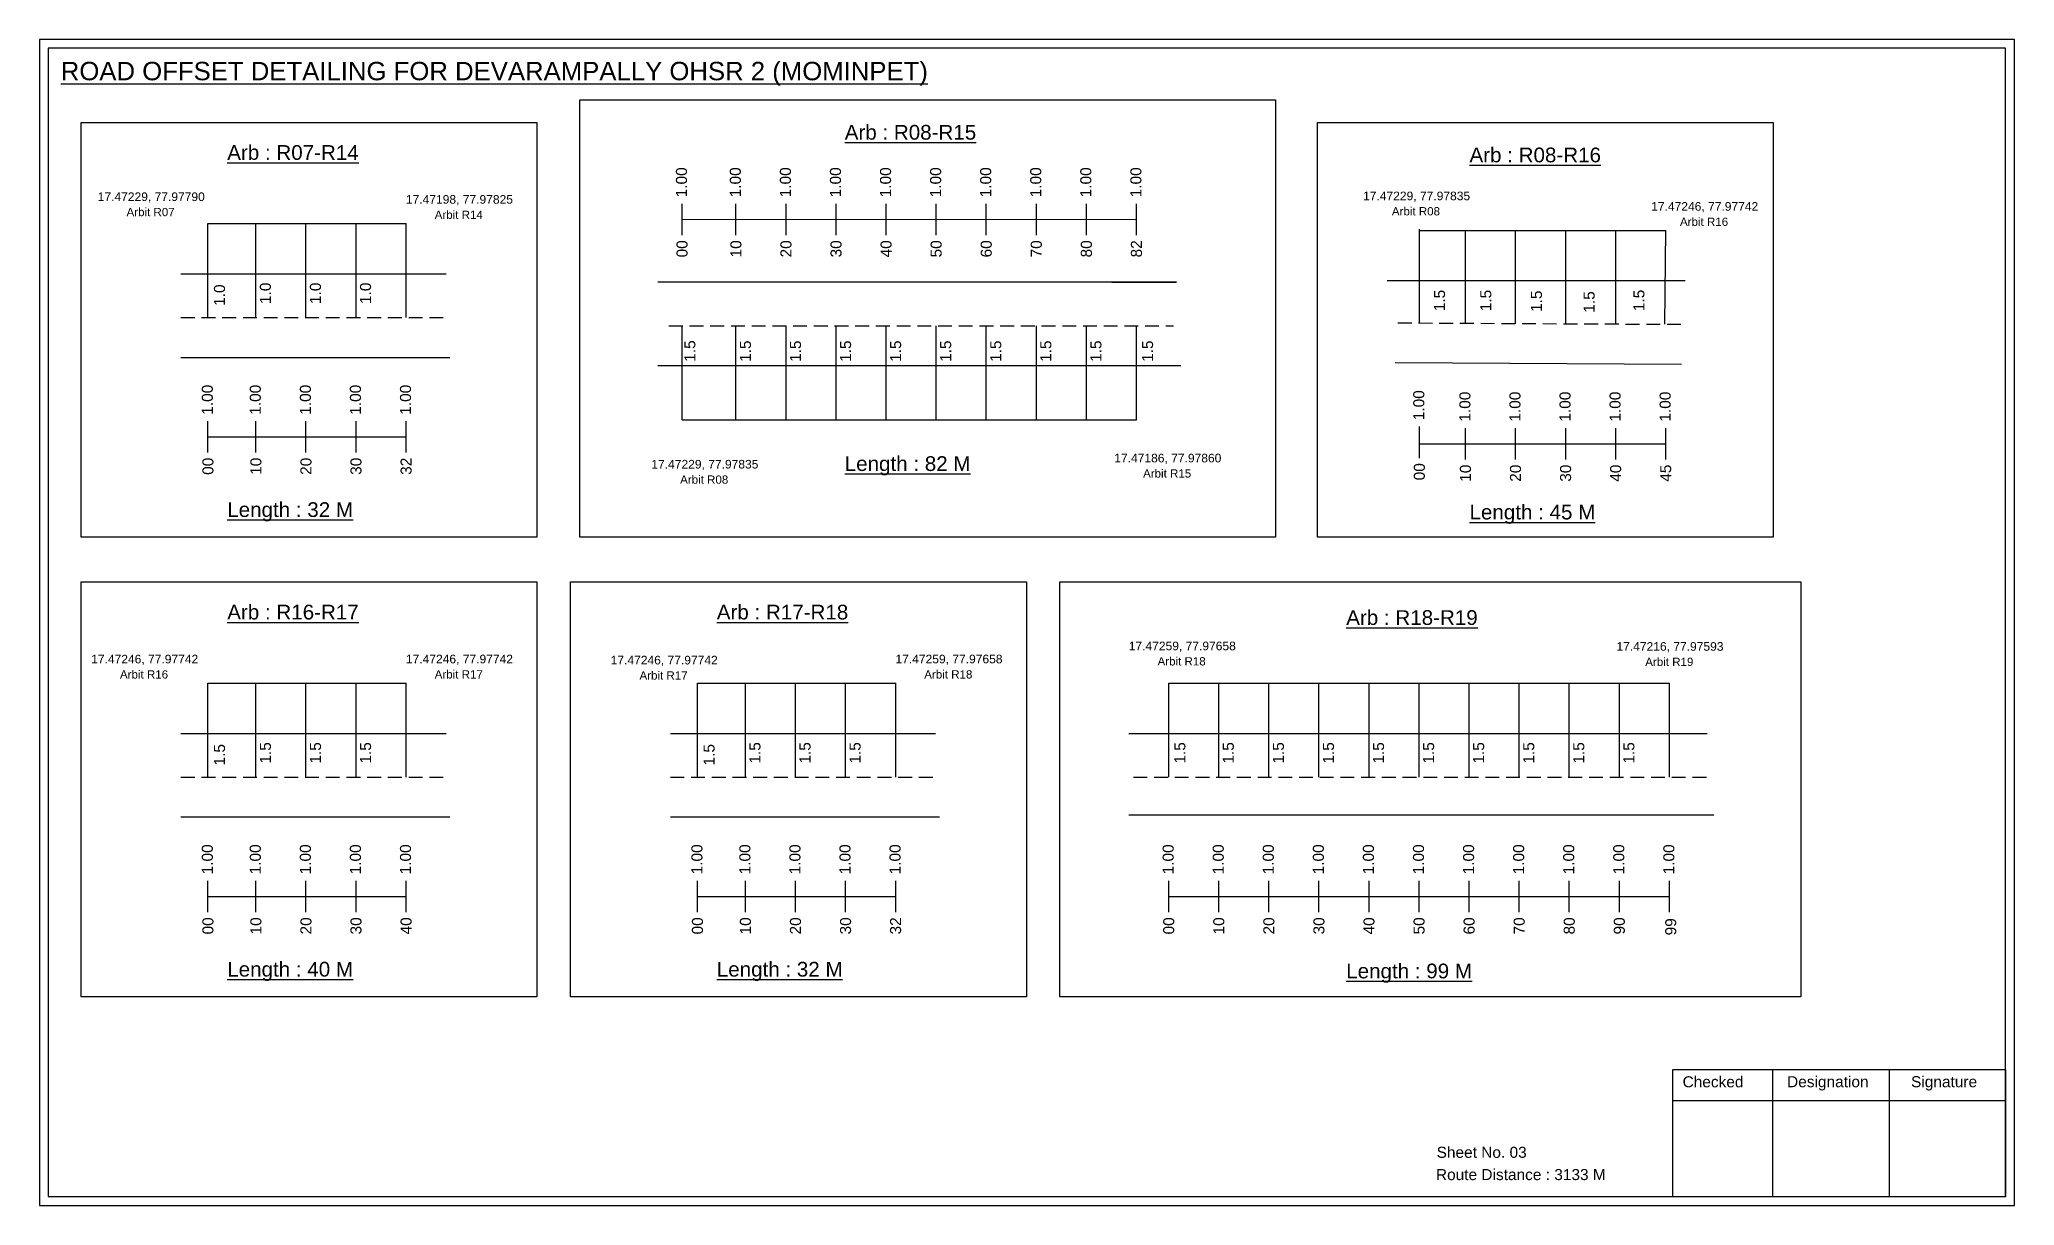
# Model space of a CAD drawing. Header units: inches. Extents: x 774 to 7852, y 198 to 1433.
# Drawn here: x 5273 to 5810, y 274 to 590 of the extents above; entities that cross this region are included whole.
import ezdxf

# ---------------------------------------------------------------- set-up
doc = ezdxf.new("R2010")
doc.units = ezdxf.units.IN
doc.header["$MEASUREMENT"] = 0
doc.linetypes.add('DASHED2', pattern=[0.375, 0.25, -0.125])
doc.layers.add('PDF_Geometry', color=7, linetype='Continuous')
doc.layers.add('PDF_Text', color=5, linetype='Continuous')
doc.styles.add('PDF Arial', font='arial.ttf')
doc.styles.get("Standard").update_dxf_attribs({"font": 'arial.ttf'})

msp = doc.modelspace()

# ---------------------------------------------------------------- texts
at = {"color": 242, "true_color": 0xcd2027}
for s, height, p in [('%%UROAD OFFSET DETAILING FOR DEVARAMPALLY OHSR 2 (MOMINPET)', 5, (5279.25, 579.14)), ('%%UArb : R08-R15', 4, (5492.2, 563.01)), ('%%UArb : R07-R14', 4, (5324.47, 557.52)), ('%%UArb : R08-R16', 4, (5661.91, 556.85)), ('%%ULength : 82 M', 4, (5492.2, 473.01)), ('%%ULength : 32 M', 4, (5324.47, 460.52)), ('%%ULength : 45 M', 4, (5661.91, 459.85)), ('%%UArb : R16-R17', 4, (5324.47, 432.68)), ('%%UArb : R17-R18', 4, (5457.45, 432.68)), ('%%UArb : R18-R19', 4, (5628.42, 431.2)), ('%%ULength : 40 M', 4, (5324.47, 335.68)), ('%%ULength : 32 M', 4, (5457.45, 335.68)), ('%%ULength : 99 M', 4, (5628.42, 335.2))]:
    msp.add_text(s, height=height, dxfattribs=at).set_placement(p)
at = {"color": 217, "true_color": 0x93278f}
for s, p in [('1.00', (5449.35, 547.34)), ('1.00', (5463.98, 547.34)), ('1.00', (5477.58, 547.34)), ('1.00', (5491.18, 547.34)), ('1.00', (5504.78, 547.34)), ('1.00', (5518.38, 547.34)), ('1.00', (5531.98, 547.34)), ('1.00', (5545.58, 547.34)), ('1.00', (5559.18, 547.34)), ('1.00', (5572.78, 547.34)), ('00', (5449.5, 531.02)), ('10', (5464.13, 531.02)), ('20', (5477.73, 531.02)), ('30', (5491.33, 531.02)), ('40', (5504.93, 531.02)), ('50', (5518.53, 531.02)), ('60', (5532.13, 531.02)), ('70', (5545.73, 531.02)), ('80', (5559.33, 531.02)), ('82', (5572.93, 531.02)), ('1.00', (5320.56, 488.28)), ('1.00', (5333.59, 488.28)), ('1.00', (5347.19, 488.28)), ('1.00', (5360.79, 488.28)), ('1.00', (5374.39, 488.28)), ('1.00', (5649.63, 486.79)), ('1.00', (5662.15, 486.41)), ('1.00', (5675.75, 486.41)), ('1.00', (5689.35, 486.41)), ('1.00', (5702.95, 486.41)), ('1.00', (5716.55, 486.41)), ('00', (5320.71, 471.96)), ('10', (5333.74, 471.96)), ('20', (5347.34, 471.96)), ('30', (5360.94, 471.96)), ('32', (5374.54, 471.96)), ('00', (5649.78, 470.47)), ('10', (5662.3, 470.08)), ('20', (5675.9, 470.08)), ('30', (5689.5, 470.08)), ('40', (5703.1, 470.08)), ('45', (5716.7, 470.08)), ('1.00', (5320.56, 363.44)), ('1.00', (5333.59, 363.44)), ('1.00', (5347.19, 363.44)), ('1.00', (5360.79, 363.44)), ('1.00', (5374.39, 363.44)), ('1.00', (5453.54, 363.44)), ('1.00', (5466.57, 363.44)), ('1.00', (5480.17, 363.44)), ('1.00', (5493.77, 363.44)), ('1.00', (5507.37, 363.44)), ('1.00', (5581.55, 363.44)), ('1.00', (5595.15, 363.44)), ('1.00', (5608.75, 363.44)), ('1.00', (5622.35, 363.44)), ('1.00', (5635.95, 363.44)), ('1.00', (5649.55, 363.44)), ('1.00', (5663.15, 363.44)), ('1.00', (5676.75, 363.44)), ('1.00', (5690.35, 363.44)), ('1.00', (5703.95, 363.44)), ('1.00', (5717.55, 363.44)), ('00', (5320.71, 347.12)), ('10', (5333.74, 347.12)), ('20', (5347.34, 347.12)), ('30', (5360.94, 347.12)), ('40', (5374.54, 347.12)), ('00', (5453.69, 347.12)), ('10', (5466.72, 347.12)), ('20', (5480.32, 347.12)), ('30', (5493.92, 347.12)), ('32', (5507.52, 347.12)), ('00', (5581.7, 347.12)), ('10', (5595.3, 347.12)), ('20', (5608.9, 347.12)), ('30', (5622.5, 347.12)), ('40', (5636.1, 347.12)), ('50', (5649.7, 347.12)), ('60', (5663.3, 347.12)), ('70', (5676.9, 347.12)), ('80', (5690.5, 347.12)), ('90', (5704.1, 347.12)), ('99', (5718.07, 346.87))]:
    msp.add_text(s, height=3, rotation=90, dxfattribs=at).set_placement(p)
at = {"color": 5}
for s, height, p in [('17.47229, 77.97790', 2.34, (5289.29, 546.34)), ('17.47198, 77.97825', 2.34, (5373, 545.61)), ('17.47229, 77.97835', 2.34, (5633, 546.55)), ('Arbit R07', 2.246, (5297.11, 542.22)), ('Arbit R14', 2.246, (5380.82, 541.48)), ('Arbit R08', 2.246, (5640.82, 542.43)), ('17.47246, 77.97742', 2.34, (5711.26, 543.71)), ('Arbit R16', 2.246, (5719.08, 539.58)), ('17.47186, 77.97860', 2.34, (5565.42, 475.35)), ('17.47229, 77.97835', 2.34, (5439.67, 473.68)), ('Arbit R15', 2.246, (5573.24, 471.22)), ('Arbit R08', 2.246, (5447.49, 469.55)), ('17.47259, 77.97658', 2.34, (5569.35, 424.31)), ('17.47216, 77.97593', 2.34, (5701.82, 424.18)), ('17.47246, 77.97742', 2.34, (5287.51, 420.75)), ('Arbit R16', 2.246, (5295.33, 416.63)), ('17.47246, 77.97742', 2.34, (5373, 420.77)), ('Arbit R17', 2.246, (5380.82, 416.64)), ('17.47246, 77.97742', 2.34, (5428.62, 420.47)), ('Arbit R17', 2.246, (5436.45, 416.35)), ('17.47259, 77.97658', 2.34, (5505.98, 420.77)), ('Arbit R18', 2.246, (5513.8, 416.64)), ('Arbit R18', 2.246, (5577.17, 420.19)), ('Arbit R19', 2.246, (5709.64, 420.05))]:
    msp.add_text(s, height=height, dxfattribs=at).set_placement(p)
for s, p in [('1.0', (5323.86, 517.86)), ('1.0', (5336.33, 518.36)), ('1.0', (5349.93, 518.36)), ('1.0', (5363.53, 518.36)), ('1.5', (5655.26, 516.39)), ('1.5', (5667.84, 516.39)), ('1.5', (5681.58, 516.2)), ('1.5', (5695.89, 516.01)), ('1.5', (5709.41, 516.42)), ('1.5', (5451.63, 502.68)), ('1.5', (5466.72, 502.63)), ('1.5', (5480.32, 502.63)), ('1.5', (5493.92, 502.63)), ('1.5', (5507.52, 502.63)), ('1.5', (5521.12, 502.63)), ('1.5', (5534.72, 502.63)), ('1.5', (5548.32, 502.63)), ('1.5', (5561.92, 502.63)), ('1.5', (5575.95, 502.63)), ('1.5', (5323.86, 393.02)), ('1.5', (5336.33, 393.52)), ('1.5', (5349.93, 393.52)), ('1.5', (5363.53, 393.52)), ('1.5', (5456.84, 393.02)), ('1.5', (5469.31, 393.52)), ('1.5', (5482.91, 393.52)), ('1.5', (5496.51, 393.52)), ('1.5', (5584.73, 393.52)), ('1.5', (5597.89, 393.52)), ('1.5', (5611.49, 393.52)), ('1.5', (5625.09, 393.52)), ('1.5', (5638.69, 393.52)), ('1.5', (5652.29, 393.52)), ('1.5', (5665.89, 393.52)), ('1.5', (5679.49, 393.52)), ('1.5', (5693.09, 393.52)), ('1.5', (5706.69, 393.52))]:
    msp.add_text(s, height=3, rotation=90).set_placement(p)
for s, p in [('Sheet No. 03', (5652.98, 286.45)), ('Route Distance : 3133 M', (5652.79, 280.4))]:
    msp.add_text(s, height=3).set_placement(p)
at = {"layer": 'PDF_Text', "color": 7, "attachment_point": 7, "style": 'PDF Arial'}
for s, insert, char_height in [('Checked', (5719.79, 305.55), 3.001), ('Designation', (5748.17, 304.72), 3.0006), ('Signature', (5781.85, 304.72), 3.001)]:
    msp.add_mtext(s, dxfattribs=dict(at, insert=insert, char_height=char_height))

# ---------------------------------------------------------------- linework, layer by layer
at = {"color": 217, "true_color": 0x93278f}
for p, q in [((5448.03, 537.04), (5448.03, 545.6)), ((5462.66, 537.04), (5462.66, 545.6)), ((5476.26, 537.04), (5476.26, 545.6)), ((5489.86, 537.04), (5489.86, 545.6)), ((5503.46, 537.04), (5503.46, 545.6)), ((5517.06, 537.04), (5517.06, 545.6)), ((5530.66, 537.04), (5530.66, 545.6)), ((5544.26, 537.04), (5544.26, 545.6)), ((5557.86, 537.04), (5557.86, 545.6)), ((5571.46, 537.04), (5571.46, 545.6)), ((5448.03, 541.32), (5571.46, 541.39)), ((5319.23, 477.99), (5319.23, 486.54)), ((5332.26, 477.99), (5332.26, 486.54)), ((5345.86, 477.99), (5345.86, 486.54)), ((5359.46, 477.99), (5359.46, 486.54)), ((5373.06, 477.99), (5373.06, 486.54)), ((5648.3, 476.5), (5648.3, 485.05)), ((5660.83, 476.11), (5660.83, 484.67)), ((5674.43, 476.11), (5674.43, 484.67)), ((5688.03, 476.11), (5688.03, 484.67)), ((5701.63, 476.11), (5701.63, 484.67)), ((5715.23, 476.11), (5715.23, 484.67)), ((5319.23, 482.26), (5373.06, 482.27)), ((5648.3, 480.38), (5715.23, 480.39)), ((5319.23, 353.15), (5319.23, 361.7)), ((5332.26, 353.15), (5332.26, 361.7)), ((5345.86, 353.15), (5345.86, 361.7)), ((5359.46, 353.15), (5359.46, 361.7)), ((5373.06, 353.15), (5373.06, 361.7)), ((5452.21, 353.15), (5452.21, 361.7)), ((5465.24, 353.15), (5465.24, 361.7)), ((5478.84, 353.15), (5478.84, 361.7)), ((5492.44, 353.15), (5492.44, 361.7)), ((5506.04, 353.15), (5506.04, 361.7)), ((5580.22, 353.15), (5580.22, 361.7)), ((5593.82, 353.15), (5593.82, 361.7)), ((5607.42, 353.15), (5607.42, 361.7)), ((5621.02, 353.15), (5621.02, 361.7)), ((5634.62, 353.15), (5634.62, 361.7)), ((5648.22, 353.15), (5648.22, 361.7)), ((5661.82, 353.15), (5661.82, 361.7)), ((5675.42, 353.15), (5675.42, 361.7)), ((5689.02, 353.15), (5689.02, 361.7)), ((5702.62, 353.15), (5702.62, 361.7)), ((5716.22, 353.15), (5716.22, 361.7)), ((5319.23, 357.42), (5373.06, 357.43)), ((5452.21, 357.42), (5506.04, 357.43)), ((5580.22, 357.42), (5716.22, 357.44))]:
    msp.add_line(p, q, dxfattribs=at)
at = {"color": 5}
for p, q in [((5319.23, 540.22), (5373.06, 540.22)), ((5648.3, 538.35), (5715.23, 538.35)), ((5448.03, 486.9), (5571.46, 486.9)), ((5319.23, 415.38), (5373.06, 415.38)), ((5452.21, 415.38), (5506.04, 415.38)), ((5580.22, 415.38), (5716.22, 415.38))]:
    msp.add_line(p, q, dxfattribs=at)
for p, q in [((5319.23, 514.69), (5319.23, 540.22)), ((5332.26, 514.69), (5332.26, 540.22)), ((5345.86, 514.69), (5345.86, 540.22)), ((5359.46, 514.69), (5359.46, 540.22)), ((5373.06, 514.69), (5373.06, 540.22)), ((5648.3, 513.11), (5648.3, 538.65)), ((5660.83, 513.06), (5660.83, 538.35)), ((5674.43, 513.01), (5674.43, 538.35)), ((5688.03, 513.07), (5688.03, 538.35)), ((5701.63, 512.81), (5701.63, 538.35)), ((5715, 512.85), (5715.23, 538.35)), ((5311.88, 526.57), (5383.92, 526.57)), ((5582.34, 524.32), (5441.47, 524.32)), ((5564.71, 524.32), (5582.34, 524.32)), ((5720.47, 524.67), (5639.52, 524.67)), ((5448.03, 486.9), (5448.03, 512.44)), ((5462.66, 486.9), (5462.66, 512.44)), ((5476.26, 486.9), (5476.26, 512.44)), ((5489.86, 486.9), (5489.86, 512.44)), ((5503.46, 486.9), (5503.46, 512.44)), ((5517.06, 486.9), (5517.06, 512.44)), ((5530.66, 486.9), (5530.66, 512.44)), ((5544.26, 486.9), (5544.26, 512.44)), ((5557.86, 486.9), (5557.86, 512.44)), ((5571.46, 486.9), (5571.46, 512.44)), ((5311.88, 503.88), (5384.92, 503.88)), ((5441.47, 501.63), (5473.59, 501.63)), ((5473.59, 501.63), (5583.46, 501.63)), ((5641.73, 502.47), (5719.46, 502.04)), ((5319.23, 389.85), (5319.23, 415.38)), ((5332.26, 389.85), (5332.26, 415.38)), ((5345.86, 389.85), (5345.86, 415.38)), ((5359.46, 389.85), (5359.46, 415.38)), ((5373.06, 389.85), (5373.06, 415.38)), ((5452.21, 389.85), (5452.21, 415.38)), ((5465.24, 389.85), (5465.24, 415.38)), ((5478.84, 389.85), (5478.84, 415.38)), ((5492.44, 389.85), (5492.44, 415.38)), ((5506.04, 389.85), (5506.04, 415.38)), ((5580.22, 389.85), (5580.22, 415.38)), ((5593.82, 389.85), (5593.82, 415.38)), ((5607.42, 389.85), (5607.42, 415.38)), ((5621.02, 389.85), (5621.02, 415.38)), ((5634.62, 389.85), (5634.62, 415.38)), ((5648.22, 389.85), (5648.22, 415.38)), ((5661.82, 389.85), (5661.82, 415.38)), ((5675.42, 389.85), (5675.42, 415.38)), ((5689.02, 389.85), (5689.02, 415.38)), ((5702.62, 389.85), (5702.62, 415.38)), ((5716.22, 389.85), (5716.22, 415.38)), ((5311.88, 401.73), (5383.92, 401.73)), ((5444.86, 401.73), (5516.9, 401.73)), ((5569.35, 401.73), (5726.5, 401.73)), ((5311.88, 379.04), (5384.92, 379.04)), ((5444.86, 379.04), (5517.9, 379.04)), ((5728.32, 379.54), (5569.35, 379.54))]:
    msp.add_line(p, q)
at = {"linetype": 'DASHED2', "ltscale": 15}
for p, q in [((5311.88, 514.69), (5384.42, 514.69)), ((5444.44, 512.44), (5581.49, 512.44)), ((5642.45, 513.25), (5720.73, 512.84)), ((5311.88, 389.85), (5384.42, 389.85)), ((5444.86, 389.85), (5517.4, 389.85)), ((5570.62, 389.85), (5726.5, 389.85))]:
    msp.add_line(p, q, dxfattribs=at)
for points in [[(5420.25, 573.85), (5609.18, 573.85), (5609.18, 455.02), (5420.25, 455.02)], [(5284.77, 567.7), (5408.57, 567.7), (5408.57, 455.02), (5284.77, 455.02)], [(5620.6, 567.7), (5744.4, 567.7), (5744.4, 455.02), (5620.6, 455.02)], [(5284.77, 442.86), (5408.57, 442.86), (5408.57, 330.18), (5284.77, 330.18)], [(5417.75, 442.86), (5541.55, 442.86), (5541.55, 330.18), (5417.75, 330.18)], [(5550.63, 442.86), (5751.87, 442.86), (5751.87, 330.18), (5550.63, 330.18)]]:
    msp.add_lwpolyline(points, close=True)
at = {"layer": 'PDF_Geometry'}
for points in [[(5273.47, 590.21), (5273.47, 273.5), (5809.95, 273.5), (5809.95, 590.21)], [(5275.8, 587.88), (5275.8, 275.92), (5807.53, 275.92), (5807.53, 587.88)]]:
    msp.add_lwpolyline(points, close=True, dxfattribs=at)
at = {"layer": 'PDF_Geometry', "color": 242, "true_color": 0xcc1f26}
msp.add_lwpolyline([(5807.53, 275.83), (5717.18, 275.83), (5717.18, 310.44), (5807.53, 310.44)], close=True, dxfattribs=at)
for points in [[(5744.17, 310.44), (5744.17, 275.83)], [(5775.89, 310.44), (5775.89, 275.83)], [(5717.18, 302.06), (5807.53, 302.06)]]:
    msp.add_lwpolyline(points, dxfattribs=at)

msp.set_redraw_order([(e.dxf.handle, doc.entitydb.next_handle()) for e in msp.query("TEXT MTEXT ATTDEF DIMENSION ARC_DIMENSION")])  # texts and dimensions are drawn at this point

doc.saveas('drawing.dxf')
